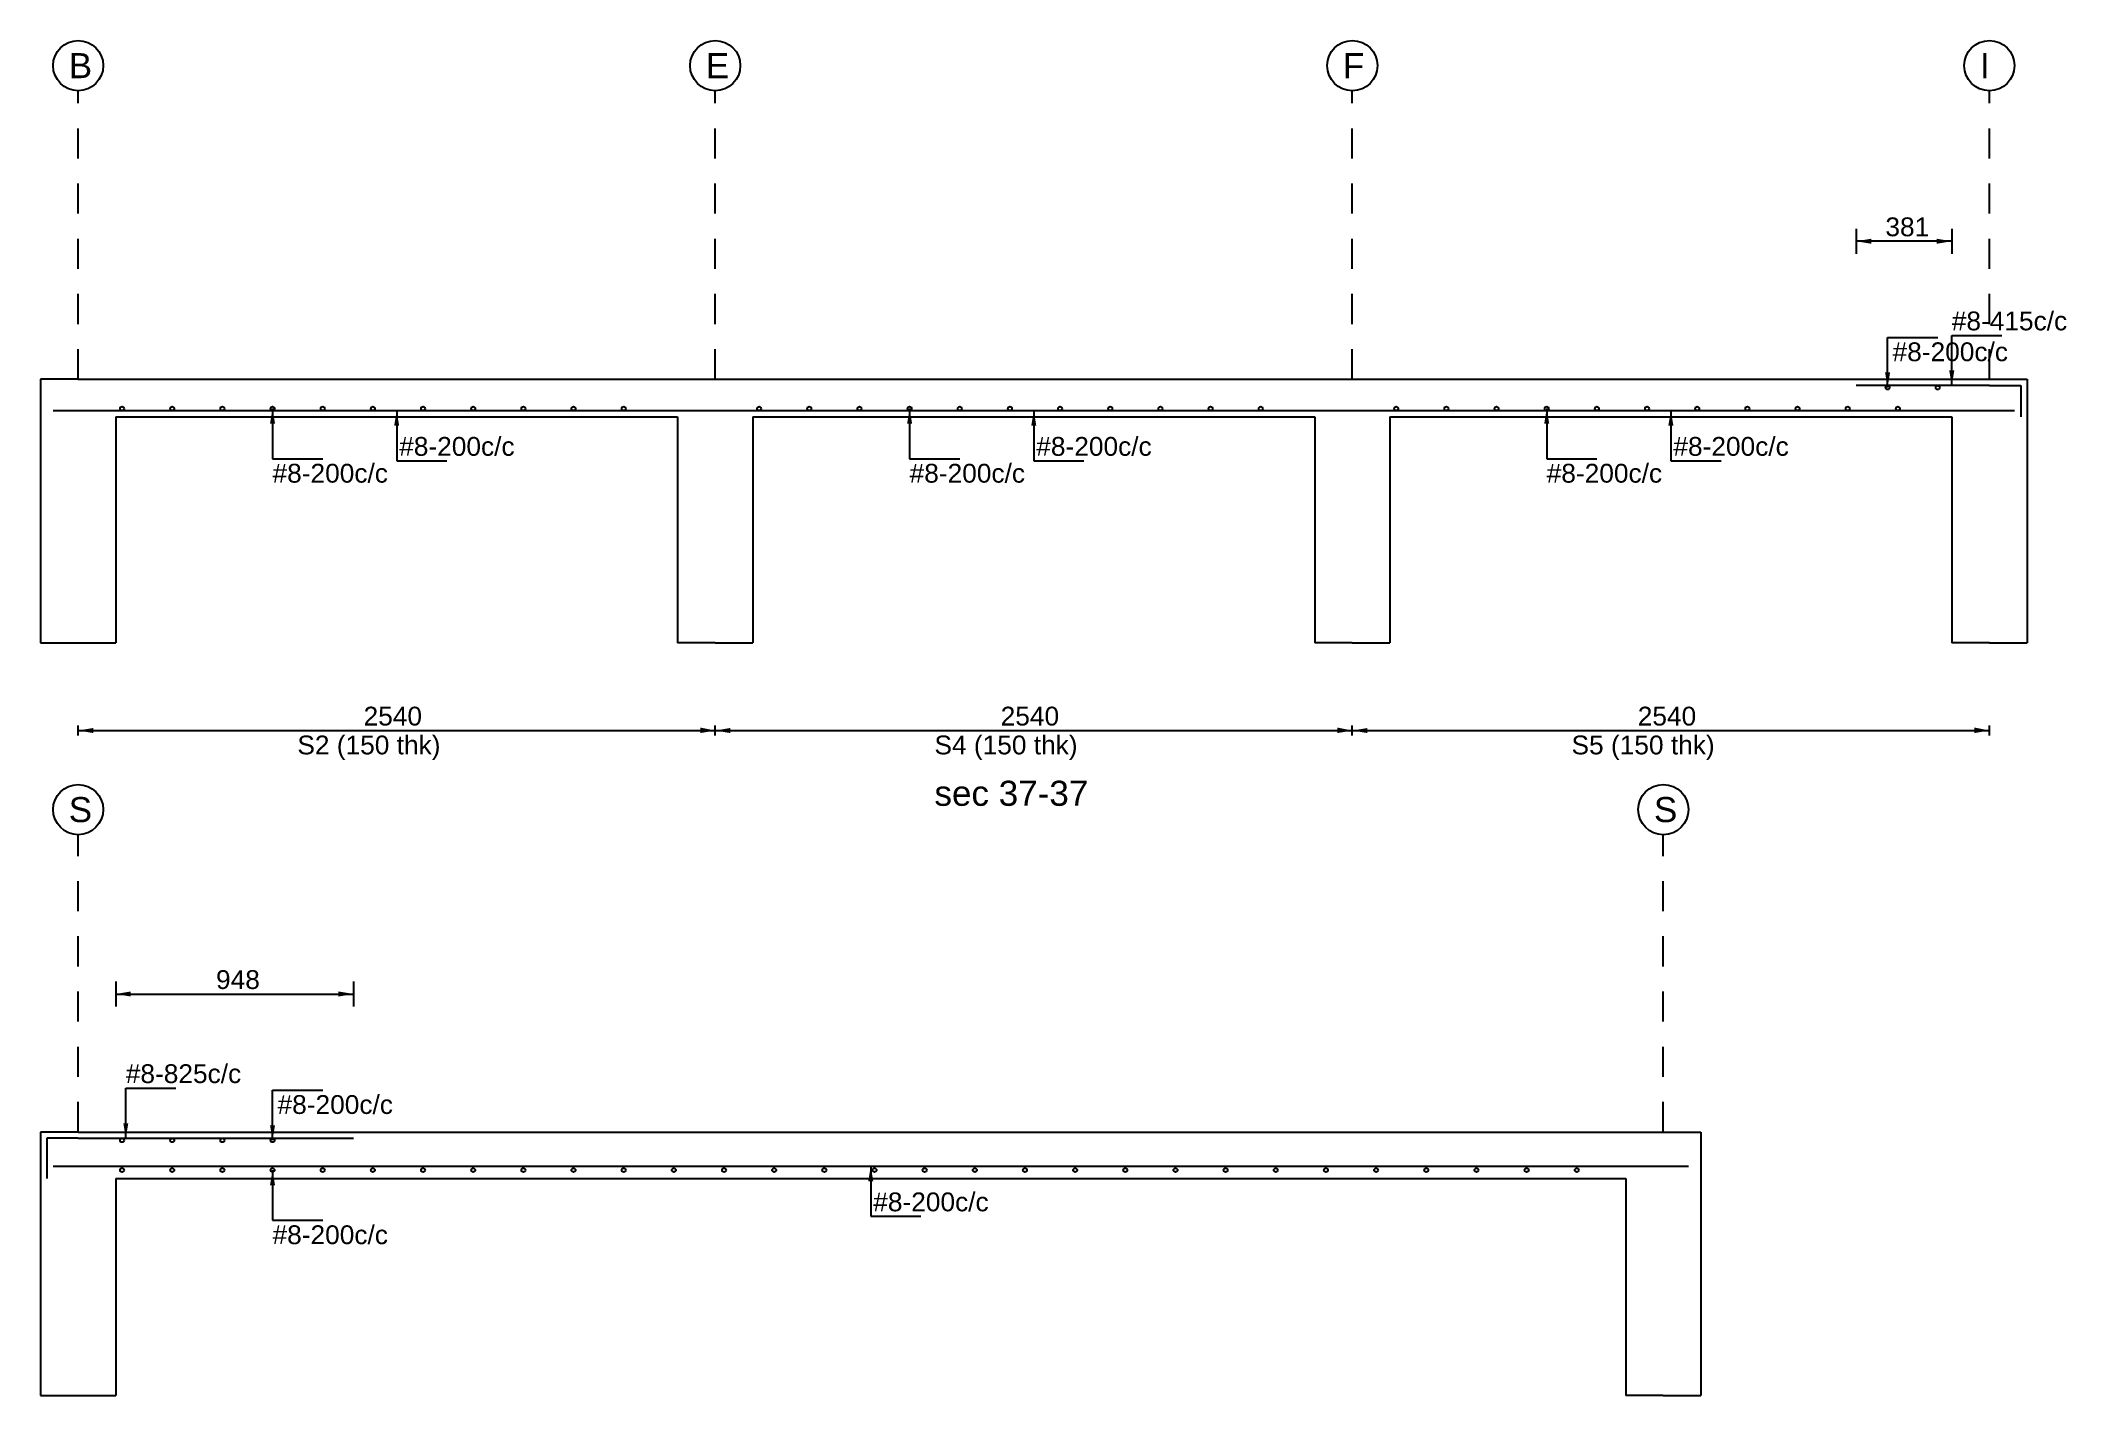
# Model space of a CAD drawing. Extents: x 0 to 119, y -5 to 121.
# Drawn here: x -0.15 to 7.93, y 103.83 to 109.23 of the extents above; entities that cross this region are included whole.
import ezdxf

# ---------------------------------------------------------------- set-up
doc = ezdxf.new("R2010")
doc.units = 0
doc.linetypes.add('ACAD_ISO02W100', pattern=[15, 12, -3])
for name, color, linetype in [('Axisline', 7, 'CONTINUOUS'), ('Axisline_Name', 1, 'CONTINUOUS'), ('Longsection', 2, 'CONTINUOUS'), ('Section_Name', 1, 'CONTINUOUS'), ('Slab_Bottom_Steel_X', 1, 'CONTINUOUS'), ('Slab_Bottom_Steel_Y', 3, 'CONTINUOUS'), ('Slab_ID', 4, 'CONTINUOUS'), ('Slab_Top_Steel_D', 3, 'CONTINUOUS'), ('Slab_Top_Steel_U', 1, 'CONTINUOUS'), ('Span_Dim', 7, 'CONTINUOUS'), ('span_line', 7, 'CONTINUOUS'), ('Steel_Length', 7, 'CONTINUOUS')]:
    doc.layers.add(name, color=color, linetype=linetype)
doc.styles.add('STRUDS_Arial', font='ARIAL.TTF', dxfattribs={"height": 0.04})

msp = doc.modelspace()

# ---------------------------------------------------------------- texts
at = {"layer": 'Axisline_Name', "style": 'STRUDS_Arial'}
for s, p in [('B', (-0.0375, 109.08)), ('E', (2.5025, 109.08)), ('F', (5.0425, 109.08)), ('I', (7.5825, 109.08)), ('S', (-0.0375, 106.115)), ('S', (-0.0375, 106.115)), ('S', (6.2825, 106.115))]:
    msp.add_text(s, height=0.1, dxfattribs=at).set_placement(p)
at = {"layer": 'Section_name', "style": 'STRUDS_Arial'}
msp.add_text('sec 37-37', height=0.1, dxfattribs=at).set_placement((3.414, 106.18))
at = {"layer": 'Slab_Bottom_Steel_X', "style": 'STRUDS_Arial'}
for p in [(1.28, 107.575), (3.82, 107.575), (6.36, 107.575), (3.17, 104.564)]:
    msp.add_text('#8-200c/c', height=0.075, dxfattribs=at).set_placement(p)
at = {"layer": 'Slab_Bottom_Steel_Y', "style": 'STRUDS_Arial'}
for p in [(0.775, 107.468), (3.315, 107.468), (5.855, 107.468), (0.775, 104.433)]:
    msp.add_text('#8-200c/c', height=0.075, dxfattribs=at).set_placement(p)
at = {"layer": 'Slab_ID', "style": 'STRUDS_Arial'}
for s, p in [('S2 (150 thk)', (0.874, 106.385)), ('S4 (150 thk)', (3.414, 106.385)), ('S5 (150 thk)', (5.954, 106.385))]:
    msp.add_text(s, height=0.075, dxfattribs=at).set_placement(p)
at = {"layer": 'Slab_Top_Steel_D', "style": 'STRUDS_Arial'}
for p in [(7.234, 107.952), (0.795, 104.952)]:
    msp.add_text('#8-200c/c', height=0.075, dxfattribs=at).set_placement(p)
at = {"layer": 'Slab_Top_Steel_U', "style": 'STRUDS_Arial'}
for s, p in [('#8-415c/c', (7.47, 108.075)), ('#8-825c/c', (0.19, 105.075))]:
    msp.add_text(s, height=0.075, dxfattribs=at).set_placement(p)
at = {"layer": 'Span_Dim', "style": 'STRUDS_Arial'}
for p in [(1.138, 106.5), (3.678, 106.5), (6.218, 106.5)]:
    msp.add_text('2540', height=0.075, dxfattribs=at).set_placement(p)
at = {"layer": 'Steel_Length', "style": 'STRUDS_Arial'}
for s, p in [('381', (7.2053, 108.45)), ('948', (0.5497, 105.45))]:
    msp.add_text(s, height=0.075, dxfattribs=at).set_placement(p)

# ---------------------------------------------------------------- linework, layer by layer
at = {"layer": 'Axisline', "linetype": 'ACAD_ISO02W100', "ltscale": 0.01}
for p, q in [((0, 107.88), (0, 109.03)), ((2.54, 107.88), (2.54, 109.03)), ((5.08, 107.88), (5.08, 109.03)), ((7.62, 107.88), (7.62, 109.03)), ((0, 104.88), (0, 106.065)), ((6.32, 104.88), (6.32, 106.065)), ((6.32, 104.88), (6.32, 106.065))]:
    msp.add_line(p, q, dxfattribs=at)
at = {"layer": 'Axisline'}
for centre in [(0, 109.13), (2.54, 109.13), (5.08, 109.13), (7.62, 109.13), (0, 106.165), (0, 106.165), (6.32, 106.165)]:
    msp.add_circle(centre, 0.1, dxfattribs=at)
at = {"layer": 'Longsection'}
for p, q in [((0, 107.88), (-0.15, 107.88)), ((-0.15, 107.88), (-0.15, 106.83)), ((0, 107.88), (2.54, 107.88)), ((2.54, 107.88), (5.08, 107.88)), ((5.08, 107.88), (7.62, 107.88)), ((7.62, 107.88), (7.77, 107.88)), ((7.77, 107.88), (7.77, 106.83)), ((0.15, 107.73), (2.39, 107.73)), ((0.15, 107.73), (0.15, 106.83)), ((2.39, 107.73), (2.39, 106.83)), ((2.69, 107.73), (4.93, 107.73)), ((2.69, 107.73), (2.69, 106.83)), ((4.93, 107.73), (4.93, 106.83)), ((5.23, 107.73), (7.47, 107.73)), ((5.23, 107.73), (5.23, 106.83)), ((7.47, 107.73), (7.47, 106.83)), ((-0.15, 106.83), (0, 106.83)), ((0, 106.83), (0.15, 106.83)), ((2.54, 106.83), (2.39, 106.83)), ((2.54, 106.83), (2.69, 106.83)), ((5.08, 106.83), (4.93, 106.83)), ((5.08, 106.83), (5.23, 106.83)), ((7.62, 106.83), (7.47, 106.83)), ((7.62, 106.83), (7.77, 106.83)), ((0, 104.88), (-0.15, 104.88)), ((-0.15, 104.88), (-0.15, 103.83)), ((0, 104.88), (-0.15, 104.88)), ((-0.15, 104.88), (-0.15, 103.83)), ((0, 104.88), (6.32, 104.88)), ((6.32, 104.88), (6.47, 104.88)), ((6.32, 104.88), (6.47, 104.88)), ((6.47, 104.88), (6.47, 103.83)), ((6.47, 104.88), (6.47, 103.83)), ((0.15, 104.695), (6.17, 104.695)), ((0.15, 104.695), (0.15, 103.83)), ((6.17, 104.695), (6.17, 103.83)), ((-0.15, 103.83), (0, 103.83)), ((-0.15, 103.83), (0, 103.83)), ((0, 103.83), (0.15, 103.83)), ((6.32, 103.83), (6.17, 103.83)), ((6.32, 103.83), (6.47, 103.83)), ((6.32, 103.83), (6.47, 103.83))]:
    msp.add_line(p, q, dxfattribs=at)
at = {"layer": 'Slab_Bottom_Steel_X'}
for p, q in [((-0.1, 107.755), (2.64, 107.755)), ((1.27, 107.755), (1.27, 107.555)), ((2.44, 107.755), (5.18, 107.755)), ((3.81, 107.755), (3.81, 107.555)), ((4.98, 107.755), (7.72, 107.755)), ((6.35, 107.755), (6.35, 107.555)), ((1.27, 107.555), (1.47, 107.555)), ((3.81, 107.555), (4.01, 107.555)), ((6.35, 107.555), (6.55, 107.555)), ((-0.1, 104.744), (6.42, 104.744)), ((3.16, 104.744), (3.16, 104.544)), ((3.16, 104.544), (3.36, 104.544))]:
    msp.add_line(p, q, dxfattribs=at)
for points in [[(1.27, 107.755), (1.26, 107.695), (1.27, 107.755), (1.28, 107.695)], [(3.81, 107.755), (3.8, 107.695), (3.81, 107.755), (3.82, 107.695)], [(6.35, 107.755), (6.34, 107.695), (6.35, 107.755), (6.36, 107.695)], [(3.16, 104.744), (3.15, 104.684), (3.16, 104.744), (3.17, 104.684)]]:
    msp.add_solid(points, dxfattribs=at)
at = {"layer": 'Slab_Bottom_Steel_Y'}
for p, q in [((0.775, 107.763), (0.775, 107.563)), ((3.315, 107.763), (3.315, 107.563)), ((5.855, 107.763), (5.855, 107.563)), ((0.775, 107.563), (0.975, 107.563)), ((3.315, 107.563), (3.515, 107.563)), ((5.855, 107.563), (6.055, 107.563)), ((0.775, 104.728), (0.775, 104.528)), ((0.775, 104.528), (0.975, 104.528))]:
    msp.add_line(p, q, dxfattribs=at)
for centre in [(0.175, 107.763), (0.375, 107.763), (0.575, 107.763), (0.775, 107.763), (0.975, 107.763), (1.175, 107.763), (1.375, 107.763), (1.575, 107.763), (1.775, 107.763), (1.975, 107.763), (2.175, 107.763), (2.715, 107.763), (2.915, 107.763), (3.115, 107.763), (3.315, 107.763), (3.515, 107.763), (3.715, 107.763), (3.915, 107.763), (4.115, 107.763), (4.315, 107.763), (4.515, 107.763), (4.715, 107.763), (5.255, 107.763), (5.455, 107.763), (5.655, 107.763), (5.855, 107.763), (6.055, 107.763), (6.255, 107.763), (6.455, 107.763), (6.655, 107.763), (6.855, 107.763), (7.055, 107.763), (7.255, 107.763), (0.175, 104.728), (0.375, 104.728), (0.575, 104.728), (0.775, 104.728), (0.975, 104.728), (1.175, 104.728), (1.375, 104.728), (1.575, 104.728), (1.775, 104.728), (1.975, 104.728), (2.175, 104.728), (2.375, 104.728), (2.575, 104.728), (2.775, 104.728), (2.975, 104.728), (3.175, 104.728), (3.375, 104.728), (3.575, 104.728), (3.775, 104.728), (3.975, 104.728), (4.175, 104.728), (4.375, 104.728), (4.575, 104.728), (4.775, 104.728), (4.975, 104.728), (5.175, 104.728), (5.375, 104.728), (5.575, 104.728), (5.775, 104.728), (5.975, 104.728)]:
    msp.add_circle(centre, 0.008, dxfattribs=at)
for points in [[(0.775, 107.763), (0.765, 107.703), (0.775, 107.763), (0.785, 107.703)], [(3.315, 107.763), (3.305, 107.703), (3.315, 107.763), (3.325, 107.703)], [(5.855, 107.763), (5.845, 107.703), (5.855, 107.763), (5.865, 107.703)], [(0.775, 104.728), (0.765, 104.668), (0.775, 104.728), (0.785, 104.668)]]:
    msp.add_solid(points, dxfattribs=at)
at = {"layer": 'Slab_Top_Steel_D'}
for p, q in [((7.214, 107.847), (7.214, 108.047)), ((7.214, 108.047), (7.414, 108.047)), ((0.775, 104.847), (0.775, 105.047)), ((0.775, 105.047), (0.975, 105.047))]:
    msp.add_line(p, q, dxfattribs=at)
for centre in [(7.214, 107.847), (7.414, 107.847), (0.175, 104.847), (0.375, 104.847), (0.575, 104.847), (0.775, 104.847)]:
    msp.add_circle(centre, 0.008, dxfattribs=at)
for points in [[(7.214, 107.847), (7.204, 107.907), (7.214, 107.847), (7.224, 107.907)], [(0.775, 104.847), (0.765, 104.907), (0.775, 104.847), (0.785, 104.907)]]:
    msp.add_solid(points, dxfattribs=at)
at = {"layer": 'Slab_Top_Steel_U'}
for p, q in [((7.47, 107.855), (7.47, 108.055)), ((7.47, 108.055), (7.67, 108.055)), ((7.62, 107.855), (7.089, 107.855)), ((7.62, 107.855), (7.745, 107.855)), ((7.745, 107.855), (7.745, 107.73)), ((0.19, 104.855), (0.19, 105.055)), ((0.19, 105.055), (0.39, 105.055)), ((0, 104.855), (-0.125, 104.855)), ((-0.125, 104.855), (-0.125, 104.695)), ((0, 104.855), (1.098, 104.855))]:
    msp.add_line(p, q, dxfattribs=at)
for points in [[(7.47, 107.855), (7.46, 107.915), (7.47, 107.855), (7.48, 107.915)], [(0.19, 104.855), (0.18, 104.915), (0.19, 104.855), (0.2, 104.915)]]:
    msp.add_solid(points, dxfattribs=at)
at = {"layer": 'Span_Line'}
for p, q in [((0, 106.46), (0, 106.5)), ((0, 106.48), (2.54, 106.48)), ((2.54, 106.46), (2.54, 106.5)), ((2.54, 106.46), (2.54, 106.5)), ((2.54, 106.48), (5.08, 106.48)), ((5.08, 106.46), (5.08, 106.5)), ((5.08, 106.46), (5.08, 106.5)), ((5.08, 106.48), (7.62, 106.48)), ((7.62, 106.46), (7.62, 106.5))]:
    msp.add_line(p, q, dxfattribs=at)
for points in [[(0, 106.48), (0.06, 106.49), (0, 106.48), (0.06, 106.47)], [(2.54, 106.48), (2.48, 106.492), (2.54, 106.48), (2.48, 106.47)], [(2.54, 106.48), (2.6, 106.49), (2.54, 106.48), (2.6, 106.47)], [(5.08, 106.48), (5.02, 106.492), (5.08, 106.48), (5.02, 106.47)], [(5.08, 106.48), (5.14, 106.49), (5.08, 106.48), (5.14, 106.47)], [(7.62, 106.48), (7.56, 106.492), (7.62, 106.48), (7.56, 106.47)]]:
    msp.add_solid(points, dxfattribs=at)
at = {"layer": 'Steel_Length'}
for p, q in [((7.089, 108.48), (7.089, 108.38)), ((7.47, 108.48), (7.47, 108.38)), ((7.47, 108.43), (7.089, 108.43)), ((0.15, 105.48), (0.15, 105.38)), ((0.15, 105.43), (1.098, 105.43)), ((1.098, 105.48), (1.098, 105.38))]:
    msp.add_line(p, q, dxfattribs=at)
for points in [[(7.089, 108.43), (7.149, 108.44), (7.089, 108.43), (7.149, 108.42)], [(7.47, 108.43), (7.41, 108.44), (7.47, 108.43), (7.41, 108.42)], [(0.15, 105.43), (0.21, 105.44), (0.15, 105.43), (0.21, 105.42)], [(1.098, 105.43), (1.038, 105.44), (1.098, 105.43), (1.038, 105.42)]]:
    msp.add_solid(points, dxfattribs=at)

msp.set_redraw_order([(e.dxf.handle, doc.entitydb.next_handle()) for e in msp.query("TEXT MTEXT ATTDEF DIMENSION ARC_DIMENSION")])  # texts and dimensions are drawn at this point

doc.saveas('drawing.dxf')
